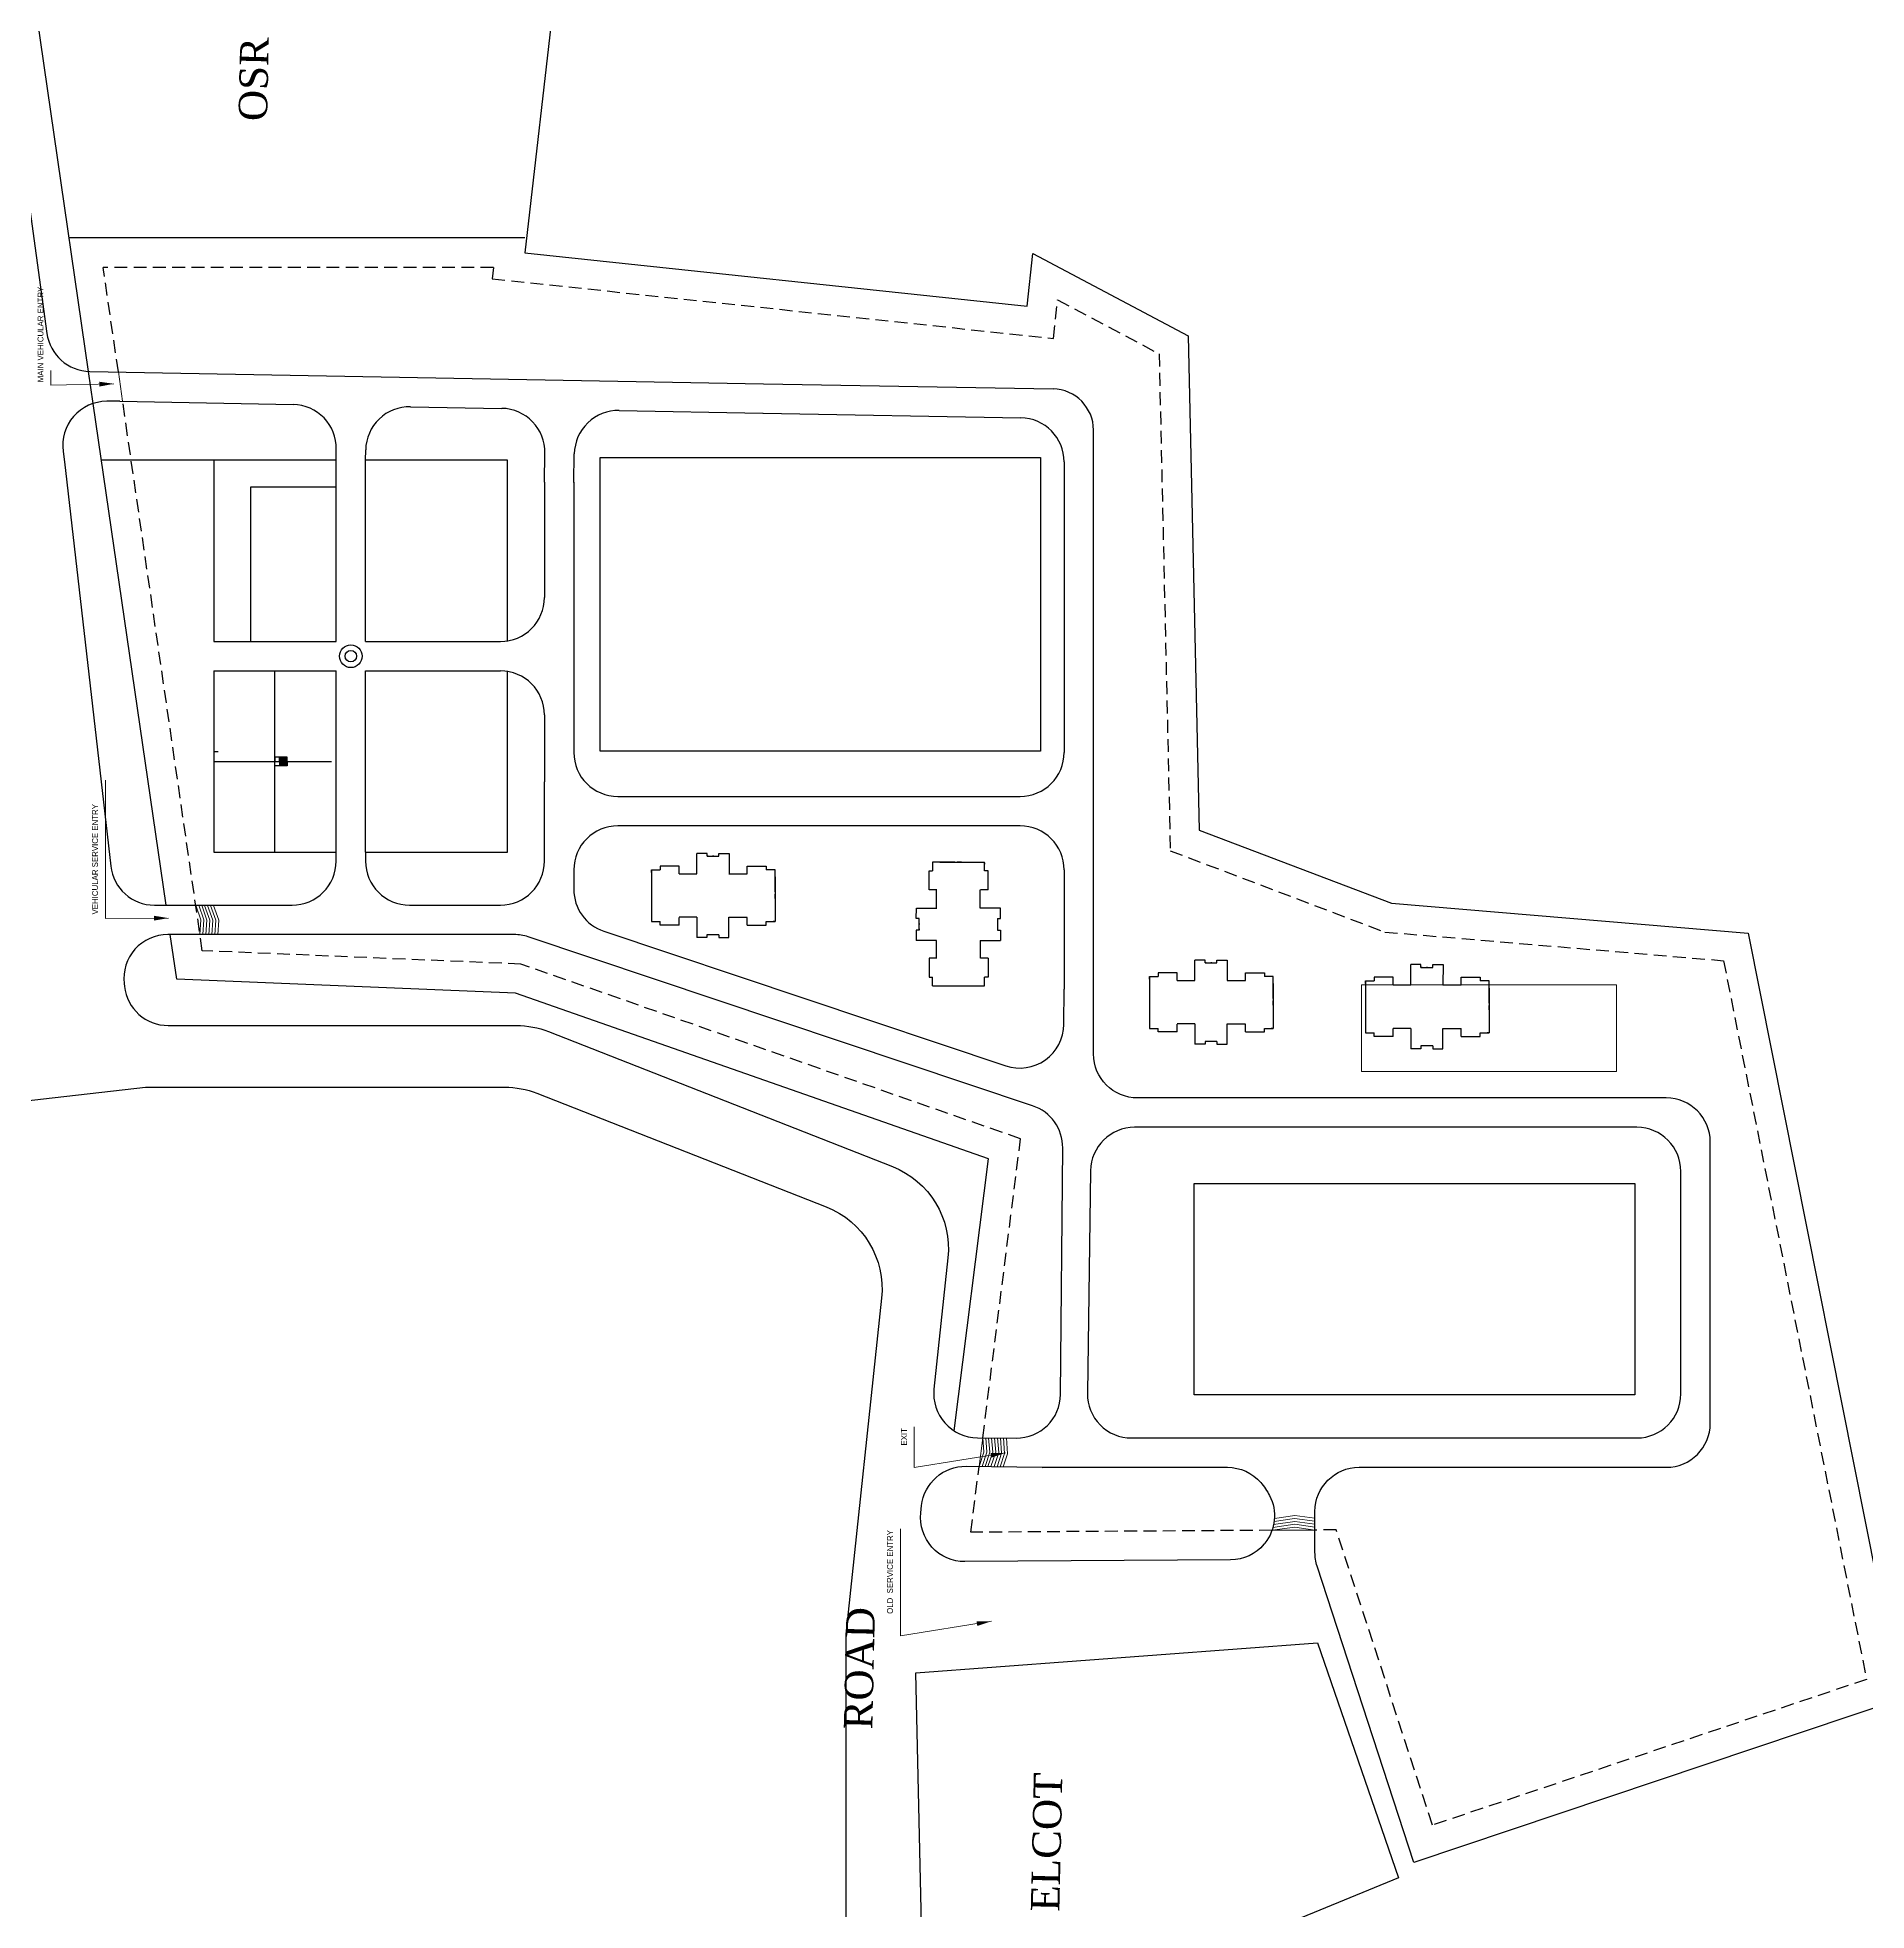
# Model space of a CAD drawing. Header units: metres. Extents: x -13 to 19722, y -15306 to 10704.
# Drawn here: x 17084 to 17707, y -4033 to -3395 of the extents above; entities that cross this region are included whole.
import ezdxf

# ---------------------------------------------------------------- set-up
doc = ezdxf.new("R2010")
doc.units = ezdxf.units.M
doc.header["$LTSCALE"] = 35
doc.header["$MEASUREMENT"] = 0
doc.linetypes.add('HIDDEN2', pattern=[0.1875, 0.125, -0.0625])
doc.layers.get('0').update_dxf_attribs({"linetype": 'CONTINUOUS'})
for name, color, linetype in [('brop', 252, 'CONTINUOUS'), ('hidden 1', 154, 'HIDDEN2'), ('wall', 30, 'CONTINUOUS')]:
    doc.layers.add(name, color=color, linetype=linetype)
doc.layers.add('LEADER TEXT', color=146, linetype='CONTINUOUS', lineweight=20)
doc.styles.add('EURO', font='eurr____.ttf')
doc.styles.get("Standard").update_dxf_attribs({"font": 'times.ttf', "height": 8})
doc.dimstyles.new('Copy of S1', dxfattribs={"dimtxt": 6, "dimasz": 5, "dimexe": 4.001, "dimexo": 0.3, "dimgap": 2.5, "dimtad": 1, "dimdec": 0, "dimzin": 0, "dimdsep": 46, "dimlunit": 3, "dimtxsty": 'EURO', "dimblk": 'ARCHTICK', "dimcen": 0.09, "dimclrd": 166, "dimclre": 256, "dimclrt": 152, "dimadec": 0, "dimazin": 0, "dimtfac": 1, "dimtdec": 0, "dimtofl": 0, "dimtmove": 0, "dimatfit": 3, "dimfxl": 1, "dimfxlon": 1, "dimtolj": 1, "dimtzin": 0, "dimlwd": -1, "dimlwe": -1, "dimarcsym": 0})

# ---------------------------------------------------------------- blocks, each defined once
blk = doc.blocks.new('_ArchTick')
at = {"color": 0, "linetype": 'ByBlock', "const_width": 0.15}
blk.add_lwpolyline([(-0.5, -0.5), (0.5, 0.5)], dxfattribs=at)

msp = doc.modelspace()

# ---------------------------------------------------------------- linework, layer by layer
at = {"ltscale": 5}
for p, q in [((17103.24058, -3519.81313), (17101.6568, -3508.89427)), ((17185.93327, -3539.12728), (17106.0421, -3539.12728)), ((17185.93327, -3539.12728), (17186.00083, -3535.45475)), ((17195.93327, -3539.12728), (17195.99745, -3535.63863)), ((17275.79951, -3638.17054), (17275.79951, -3538.17054)), ((17275.79951, -3538.17054), (17425.79951, -3538.17054)), ((17425.79951, -3538.17054), (17425.79951, -3638.17054)), ((17256.85712, -3546.57858), (17256.85712, -3585.87728)), ((17165.11639, -3672.62728), (17165.11639, -3610.87728)), ((17144.29951, -3638.33508), (17145.80949, -3638.29806)), ((17166.61639, -3640.25228), (17165.11639, -3640.25228)), ((17165.11639, -3640.25228), (17165.11639, -3641.75228)), ((17166.61639, -3641.75228), (17166.61639, -3640.25228)), ((17169.31639, -3640.25228), (17166.61639, -3640.25228)), ((17166.91639, -3641.75228), (17166.91639, -3640.25228)), ((17167.21639, -3641.75228), (17167.21639, -3640.25228)), ((17167.51639, -3641.75228), (17167.51639, -3640.25228)), ((17167.81639, -3641.75228), (17167.81639, -3640.25228)), ((17168.11639, -3641.75228), (17168.11639, -3640.25228)), ((17168.41639, -3641.75228), (17168.41639, -3640.25228)), ((17168.71639, -3641.75228), (17168.71639, -3640.25228)), ((17169.01639, -3641.75228), (17169.01639, -3640.25228)), ((17169.01639, -3641.75228), (17169.01639, -3640.25228)), ((17169.31639, -3641.75228), (17169.31639, -3640.25228)), ((17425.79951, -3638.17054), (17275.79951, -3638.17054)), ((17144.29951, -3641.75228), (17184.30592, -3641.75228)), ((17165.11639, -3643.25228), (17165.11639, -3641.75228)), ((17166.61639, -3643.25228), (17165.11639, -3643.25228)), ((17166.61639, -3641.75228), (17166.61639, -3643.25228)), ((17169.31639, -3643.25228), (17166.61639, -3643.25228)), ((17166.91639, -3641.75228), (17166.91639, -3643.25228)), ((17167.21639, -3641.75228), (17167.21639, -3643.25228)), ((17167.51639, -3641.75228), (17167.51639, -3643.25228)), ((17167.81639, -3641.75228), (17167.81639, -3643.25228)), ((17168.11639, -3641.75228), (17168.11639, -3643.25228)), ((17168.41639, -3641.75228), (17168.41639, -3643.25228)), ((17168.71639, -3641.75228), (17168.71639, -3643.25228)), ((17169.01639, -3641.75228), (17169.01639, -3643.25228)), ((17169.01639, -3641.75228), (17169.01639, -3643.25228)), ((17169.31639, -3641.75228), (17169.31639, -3643.25228)), ((17195.93327, -3672.62728), (17244.29951, -3672.62728)), ((17478.07803, -3785.40898), (17628.07803, -3785.40898)), ((17478.07803, -3857.36854), (17478.07803, -3785.40898)), ((17628.07803, -3785.40898), (17628.07803, -3857.36854)), ((17628.07803, -3857.36854), (17478.07803, -3857.36854))]:
    msp.add_line(p, q, dxfattribs=at)
msp.add_lwpolyline([(17185.93327, -3600.87725), (17185.93327, -3548.31482), (17156.80289, -3548.31482), (17156.80289, -3600.87725)], close=True, dxfattribs=at)
for radius in [3.86655, 1.93327]:
    msp.add_circle((17190.93327, -3605.87728), radius, dxfattribs=at)
for centre, start, end in [((17171.00337, -3535.17887, 0), 358.94617556, 88.94617556), ((17210.99491, -3535.91451, 0), 88.94617556, 178.94617556)]:
    msp.add_arc(centre, 15, start, end)
for centre, start, end in [((17241.85712, -3585.87728), 270, 0), ((17241.85627, -3625.87728), 0, 90)]:
    msp.add_arc(centre, 15, start, end, dxfattribs=at)
at = {"layer": 'brop'}
for p, q in [((17331.45557, -3513.12613), (17430.05778, -3514.891)), ((17112.26068, -3519.09578), (17171.27924, -3520.18141)), ((17211.27079, -3520.91705), (17242.31611, -3521.48812)), ((17282.30935, -3522.22378), (17331.27364, -3523.12447)), ((17331.27661, -3523.12453), (17419.07568, -3524.69603)), ((17256.85712, -3546.57858), (17257.0377, -3536.76146)), ((17266.85543, -3546.7625), (17267.03601, -3536.94537)), ((17433.80724, -3539.69363), (17433.80724, -3638.62728)), ((17266.85627, -3546.67054), (17266.85627, -3638.62728)), ((17256.85627, -3625.87728), (17256.85627, -3648.62728)), ((17281.85627, -3653.62728), (17418.80724, -3653.62728)), ((17433.80724, -3678.62728), (17433.80724, -3719.29562))]:
    msp.add_line(p, q, dxfattribs=at)
for points in [[(17054.36385, -3170.46431), (17054.36385, -3209.83879), (17073.22178, -3392.23994), (17087.44962, -3495.9473, 0.369585892), (17102.03455, -3508.90598), (17331.45756, -3513.12616)], [(17101.6568, -3508.89427), (17075.97018, -3331.80623), (17131.35869, -3318.94395), (17199.90556, -3378.2009), (17260.29941, -3380.30175), (17250.14851, -3468.48599), (17421.24422, -3486.6735), (17423.14439, -3468.79799), (17476.00567, -3496.79873), (17479.79052, -3665.13471), (17545.24018, -3689.94152), (17666.65158, -3700.21565), (17718.53456, -3960.94299), (17552.8269, -4016.56417), (17519.94978, -3915.66541, -0.078911646), (17519.21176, -3911.01825), (17519.21176, -3897.04751, -0.414213562), (17534.21176, -3882.04751), (17638.79951, -3882.04751)], [(17112.26068, -3519.09578), (17107.8238, -3519.09578, 0.454734746), (17092.963, -3536.13456), (17093.4487, -3539.67482), (17109.16898, -3677.34755, 0.381292239), (17124.07214, -3690.64582), (17170.93327, -3690.64582, 0.414213562), (17185.93327, -3675.64582), (17185.93327, -3672.62728)], [(17653.79951, -3867.04751), (17653.79951, -3771.28345, 0.414213562), (17638.79951, -3756.28345), (17458.80724, -3756.28345, -0.414213562), (17443.80724, -3741.28345), (17443.80724, -3528.88875)], [(17195.93327, -3672.62728), (17195.93327, -3675.64582, 0.414213562), (17210.93327, -3690.64582), (17241.85627, -3690.64582, 0.414213562), (17256.85627, -3675.64582), (17256.85627, -3648.62728)], [(17418.80724, -3663.62728), (17281.85627, -3663.62728, 0.414213562), (17266.85627, -3678.62728), (17266.85627, -3685.28838, 0.322447956), (17277.09354, -3699.51217), (17413.93868, -3745.3338, 0.509538827), (17433.70082, -3731.24361), (17433.80724, -3719.29562)], [(17246.54001, -3700.64582), (17128.63958, -3700.64582, 0.447919523), (17113.73642, -3717.34755), (17113.84767, -3718.32183, 0.381292239), (17128.75083, -3731.6201), (17247.30837, -3731.6201, -0.093810616), (17258.27275, -3733.69551), (17375.36371, -3779.67038, -0.337614796), (17394.23176, -3810.76146), (17389.49499, -3855.38791, 0.442870295), (17404.2776, -3871.97056), (17417.44571, -3872.08785, 0.414213562), (17432.57872, -3857.22205), (17433.32621, -3773.30101, 0.324907955), (17423.08954, -3758.94362), (17251.30275, -3701.42202)], [(17012.72458, -3764.99216), (17121.07469, -3752.6201), (17243.33335, -3752.6201, -0.093810616), (17254.29772, -3754.69551), (17352.7918, -3793.36845, -0.337614796), (17371.65984, -3824.45953), (17359.51793, -3938.85187), (17359.42583, -4088.57277, -0.210913974), (17356.15919, -4095.95998), (17345.2041, -4105.93711, 0.253524906), (17335.79258, -4132.92901), (17373.38804, -4364.28984)], [(17426.35249, -3882.04751), (17489.43099, -3882.04751, -0.216785949), (17500.73902, -3887.19213, -0.060231174), (17503.76231, -3891.64416, -0.295460234), (17502.16151, -3907.86968, -0.006685499), (17501.85437, -3908.24466, -0.219610922), (17490.47476, -3913.58503), (17400.02884, -3914.16601, -0.44746237), (17385.01628, -3897.58307), (17385.28044, -3895.09434, -0.387647338), (17400.40964, -3881.67909), (17426.35249, -3882.04751, 0.007100116), (17426.77847, -3882.04751, -0.007100116)]]:
    msp.add_lwpolyline(points, format="xyb", dxfattribs=at)
msp.add_lwpolyline([(17628.79951, -3766.28345), (17457.78646, -3766.28345, 0.41006057), (17442.78797, -3781.07045), (17441.71205, -3856.83452, 0.418378786), (17456.71053, -3872.04751), (17628.79951, -3872.04751, 0.414213562), (17643.79951, -3857.04751), (17643.79951, -3781.28345, 0.414213562)], format="xyb", close=True, dxfattribs=at)
for centre, radius, start, end in [((17429.80724, -3528.88875), 14, 0, 88.97457988), ((17242.04024, -3536.48558, 0), 15, 358.94617556, 88.94617556), ((17282.03347, -3537.22125, 0), 15, 88.94617556, 178.94617556), ((17418.80724, -3539.69363), 15, 0, 88.97457988), ((17281.85627, -3638.62728), 15, 180, 270), ((17418.80724, -3638.62728), 15, 270, 0), ((17418.80724, -3678.62728), 15, 0, 90), ((17246.54001, -3715.64582), 15, 71.48724139, 90), ((17638.79951, -3867.04751), 15, 270, 0)]:
    msp.add_arc(centre, radius, start, end, dxfattribs=at)
at = {"layer": 'hidden 1'}
msp.add_line((17239.50693, -3473.48599), (17106.62548, -3473.48599), dxfattribs=at)
for points in [[(17111.79093, -3509.09747), (17106.62548, -3473.48599)], [(17239.50693, -3473.48599), (17239.06057, -3477.36368), (17430.13115, -3497.67452), (17431.52587, -3484.55397), (17466.14008, -3502.88919), (17469.94453, -3672.09706), (17543.00359, -3699.78799), (17658.31213, -3709.54568), (17707.00927, -3954.26325), (17559.20924, -4003.87358), (17526.45558, -3903.3537), (17519.21176, -3903.40023)], [(17406.09188, -3871.98672), (17418.97419, -3770.22647), (17248.86448, -3710.70218), (17140.3741, -3706.15487), (17113.24118, -3519.09578)], [(17504.58285, -3903.4942), (17402.0198, -3904.15301), (17404.85688, -3881.74225)]]:
    msp.add_lwpolyline(points, dxfattribs=at)
at = {"layer": 'LEADER TEXT', "ltscale": 5}
for p, q in [((17113.24118, -3519.09578), (17111.79093, -3509.09747)), ((17139.86059, -3695.64826), (17138.12452, -3690.64582)), ((17140.87678, -3695.67741), (17139.14072, -3690.67497)), ((17141.8904, -3695.69911), (17140.15433, -3690.69667)), ((17142.90534, -3695.72999), (17141.16927, -3690.72754)), ((17143.91851, -3695.74862), (17142.18244, -3690.74618)), ((17144.93123, -3695.7642), (17143.19516, -3690.76176)), ((17145.94485, -3695.7859), (17144.20878, -3690.78345)), ((17139.57477, -3700.64412), (17139.86059, -3695.64826)), ((17140.58753, -3700.68079), (17140.8742, -3695.66996)), ((17141.60199, -3700.68752), (17141.88781, -3695.69165)), ((17142.61561, -3700.70922), (17142.90142, -3695.71335)), ((17143.62922, -3700.73091), (17143.91503, -3695.73505)), ((17144.64283, -3700.75261), (17144.92865, -3695.75675)), ((17145.65644, -3700.77431), (17145.94226, -3695.77844)), ((17535.07844, -3747.3166), (17535.07844, -3717.80411)), ((17621.90995, -3717.80411), (17535.07844, -3717.80411)), ((17621.90995, -3747.3166), (17621.90995, -3717.80411)), ((17535.07844, -3747.3166), (17621.90995, -3747.3166)), ((17404.85688, -3881.74225), (17406.09188, -3871.98672)), ((17406.48089, -3876.87611), (17404.85688, -3881.74225)), ((17407.4874, -3876.88774), (17405.86305, -3881.75654)), ((17406.48089, -3876.87611), (17406.09188, -3871.98672)), ((17408.49391, -3876.89937), (17406.86923, -3881.77083)), ((17407.4874, -3876.88774), (17407.09873, -3871.99569)), ((17409.50042, -3876.911), (17407.8754, -3881.78512)), ((17408.49391, -3876.89937), (17408.10557, -3872.00466)), ((17410.50693, -3876.92263), (17408.88157, -3881.7994)), ((17409.50042, -3876.911), (17409.11242, -3872.01362)), ((17411.51983, -3877.04618), (17409.93068, -3881.8143)), ((17410.50693, -3876.92263), (17410.11926, -3872.02259)), ((17412.53272, -3877.16973), (17410.97979, -3881.8292)), ((17411.51983, -3877.04618), (17411.1231, -3872.03153)), ((17413.54562, -3877.29328), (17412.02891, -3881.8441)), ((17412.53272, -3877.16973), (17412.12693, -3872.04048)), ((17414.55852, -3877.41683), (17413.07802, -3881.859)), ((17413.54562, -3877.29328), (17413.13076, -3872.04942)), ((17414.55852, -3877.41683), (17414.13459, -3872.05836)), ((17504.58285, -3903.4942), (17512.33119, -3902.44441)), ((17504.89607, -3902.49217), (17512.32477, -3901.44443)), ((17505.13443, -3901.49062), (17512.31834, -3900.44445)), ((17505.30161, -3900.48952), (17512.29308, -3899.44459)), ((17505.40011, -3899.48887), (17512.3055, -3898.44449)), ((17519.17365, -3900.40041), (17512.29308, -3899.44459)), ((17519.18606, -3899.40031), (17512.3055, -3898.44449)), ((17519.19891, -3901.40027), (17512.31834, -3900.44445)), ((17519.20533, -3902.40025), (17512.32477, -3901.44443)), ((17519.21176, -3903.40023), (17512.33119, -3902.44441)), ((17504.58285, -3903.4942), (17519.21176, -3903.40023))]:
    msp.add_line(p, q, dxfattribs=at)
at = {"layer": 'wall'}
for p, q in [((17250.14851, -3463.48599), (17095.07033, -3463.48599)), ((17308.74285, -3679.9284), (17308.75194, -3672.99841)), ((17312.21194, -3673.00295), (17308.75194, -3672.99841)), ((17312.21063, -3674.00295), (17312.21194, -3673.00295)), ((17316.25063, -3674.00825), (17316.25194, -3673.00825)), ((17316.25194, -3673.00825), (17319.71194, -3673.01279)), ((17319.71194, -3673.01279), (17319.70284, -3679.94279)), ((17293.26693, -3678.56919), (17296.26032, -3678.56723)), ((17293.26693, -3678.56919), (17293.2773, -3694.3842)), ((17293.26754, -3679.49597), (17293.26693, -3678.56919)), ((17295.62847, -3678.56765), (17296.26032, -3678.56723)), ((17302.72612, -3677.33299), (17296.25951, -3677.33723)), ((17296.25951, -3677.33723), (17296.26032, -3678.56723)), ((17302.72786, -3679.99299), (17302.72612, -3677.33299)), ((17308.74285, -3679.9284), (17308.74454, -3678.64376)), ((17312.631, -3674.0035), (17312.21063, -3674.00295)), ((17312.21063, -3674.00295), (17316.25063, -3674.00825)), ((17314.48063, -3674.00593), (17314.13099, -3674.00547)), ((17325.93569, -3679.99423), (17325.93743, -3677.33423)), ((17325.93743, -3677.33423), (17332.40404, -3677.33847)), ((17332.40404, -3677.33847), (17332.40323, -3678.56847)), ((17335.39662, -3678.57043), (17332.40323, -3678.56847)), ((17333.03508, -3678.56888), (17332.40323, -3678.56847)), ((17335.39165, -3686.148), (17335.39662, -3678.57043)), ((17387.80569, -3685.44396), (17387.80993, -3678.97735)), ((17387.80993, -3678.97735), (17389.03993, -3678.97815)), ((17389.04189, -3675.98476), (17389.03993, -3678.97815)), ((17389.04034, -3678.34631), (17389.03993, -3678.97815)), ((17396.61946, -3675.98974), (17389.04189, -3675.98476)), ((17391.46858, -3675.98636), (17396.61945, -3675.98974)), ((17396.61946, -3675.98974), (17405.22986, -3675.99538)), ((17398.86749, -3675.99121), (17397.36945, -3675.99023)), ((17399.61749, -3675.9917), (17400.59314, -3675.99234)), ((17405.22986, -3675.99538), (17406.73189, -3675.99637)), ((17407.95992, -3678.99057), (17406.72992, -3678.98976)), ((17406.73174, -3676.22637), (17406.73144, -3676.67946)), ((17407.95569, -3685.45056), (17407.95992, -3678.99057)), ((17302.73755, -3679.9284), (17308.73755, -3679.9284)), ((17319.69755, -3679.9284), (17325.93733, -3679.9284)), ((17335.39165, -3686.148), (17335.38601, -3694.7584)), ((17335.39503, -3680.99712), (17335.39165, -3686.14799)), ((17390.46569, -3685.4457), (17387.80569, -3685.44396)), ((17390.39986, -3691.68384), (17390.39986, -3685.44406)), ((17405.22986, -3691.68384), (17405.22986, -3685.45384)), ((17407.95568, -3685.45717), (17405.29568, -3685.45543)), ((17293.27387, -3689.1448), (17293.27451, -3690.12044)), ((17335.38969, -3689.14603), (17335.38905, -3690.12168)), ((17335.39018, -3688.39603), (17335.39116, -3686.89799)), ((17383.47971, -3695.12945), (17383.48425, -3691.66945)), ((17383.48425, -3691.66945), (17390.41425, -3691.67855)), ((17406.42986, -3691.68384), (17405.22986, -3691.68384)), ((17412.15986, -3691.68384), (17406.42986, -3691.68384)), ((17411.15986, -3691.68384), (17406.42986, -3691.68384)), ((17412.15986, -3695.14384), (17412.15986, -3691.68384)), ((17293.2773, -3694.3842), (17293.27853, -3696.25919)), ((17293.28517, -3696.25919), (17296.27192, -3696.25723)), ((17296.27273, -3697.48723), (17296.27192, -3696.25723)), ((17302.73273, -3697.48299), (17296.27273, -3697.48723)), ((17308.73755, -3694.7584), (17302.73755, -3694.7584)), ((17302.73934, -3697.48298), (17302.73759, -3694.82299)), ((17308.73755, -3694.7584), (17308.73755, -3701.6884)), ((17319.69755, -3694.7584), (17325.92755, -3694.7584)), ((17319.69755, -3695.9584), (17319.69755, -3694.7584)), ((17319.69755, -3701.6884), (17319.69755, -3695.9584)), ((17319.69755, -3700.6884), (17319.69755, -3695.9584)), ((17325.92421, -3697.48422), (17325.92596, -3694.82422)), ((17325.93082, -3697.48423), (17332.39082, -3697.48846)), ((17332.39082, -3697.48846), (17332.39163, -3696.25846)), ((17335.15502, -3696.26028), (17334.70193, -3696.25998)), ((17335.38601, -3694.7584), (17335.38502, -3696.26043)), ((17384.47971, -3695.13076), (17383.47971, -3695.12945)), ((17384.47441, -3699.17076), (17384.47971, -3695.13076)), ((17384.47496, -3698.75039), (17384.47441, -3699.17076)), ((17384.47739, -3696.90076), (17384.47693, -3697.25039)), ((17411.15986, -3695.14384), (17411.15986, -3699.18384)), ((17411.15986, -3695.14384), (17412.15986, -3695.14384)), ((17411.15986, -3696.91384), (17411.15986, -3697.26347)), ((17411.15986, -3698.76347), (17411.15986, -3699.18399)), ((17312.19755, -3701.6884), (17308.73755, -3701.6884)), ((17312.61792, -3700.6884), (17312.1974, -3700.6884)), ((17312.19755, -3700.6884), (17312.19755, -3701.6884)), ((17316.23755, -3700.6884), (17312.19755, -3700.6884)), ((17314.46755, -3700.6884), (17314.11792, -3700.6884)), ((17316.23755, -3700.6884), (17316.23755, -3701.6884)), ((17316.23755, -3701.6884), (17319.69755, -3701.6884)), ((17383.47441, -3699.16945), (17383.46987, -3702.62944)), ((17390.39986, -3702.63854), (17383.46987, -3702.62944)), ((17384.47441, -3699.17076), (17383.47441, -3699.16945)), ((17390.39986, -3702.63854), (17389.11522, -3702.63685)), ((17390.39986, -3708.64384), (17390.39986, -3702.64384)), ((17405.22986, -3702.64384), (17405.22986, -3708.64384)), ((17405.22986, -3702.64384), (17412.15986, -3702.64384)), ((17411.15986, -3699.18384), (17412.15986, -3699.18384)), ((17412.15986, -3699.18384), (17412.15986, -3702.64384)), ((17390.46445, -3708.65353), (17387.80445, -3708.65527)), ((17387.80445, -3708.65527), (17387.80869, -3715.12188)), ((17407.95444, -3708.64205), (17405.29444, -3708.6438)), ((17407.95445, -3708.64866), (17407.95869, -3715.10866)), ((17478.33089, -3716.25035), (17478.33998, -3709.32035)), ((17481.79998, -3709.32489), (17478.33998, -3709.32035)), ((17481.79867, -3710.32489), (17481.79998, -3709.32489)), ((17482.21903, -3710.32544), (17481.79867, -3710.32489)), ((17481.79867, -3710.32489), (17485.83866, -3710.33019)), ((17484.06866, -3710.32787), (17483.71903, -3710.32741)), ((17485.83866, -3710.33019), (17485.83998, -3709.33019)), ((17485.83998, -3709.33019), (17489.29997, -3709.33474)), ((17489.29997, -3709.33474), (17489.29088, -3716.26473)), ((17551.84042, -3717.79202), (17551.84952, -3710.86202)), ((17555.30952, -3710.86657), (17551.84952, -3710.86202)), ((17555.3082, -3711.86656), (17555.30952, -3710.86657)), ((17559.3482, -3711.87187), (17559.34951, -3710.87187)), ((17559.34951, -3710.87187), (17562.80951, -3710.87641)), ((17562.80951, -3710.87641), (17562.80041, -3717.8064)), ((17387.80869, -3715.12188), (17389.03869, -3715.12107)), ((17389.04065, -3718.11446), (17389.03869, -3715.12107)), ((17389.0391, -3715.75292), (17389.03869, -3715.12107)), ((17407.95869, -3715.10866), (17406.72869, -3715.10947)), ((17406.73065, -3718.09622), (17406.72869, -3715.10947)), ((17462.85496, -3714.89114), (17465.84835, -3714.88917)), ((17462.85496, -3714.89114), (17462.86534, -3730.70614)), ((17462.85557, -3715.81791), (17462.85496, -3714.89114)), ((17465.21651, -3714.88959), (17465.84835, -3714.88917)), ((17472.31416, -3713.65493), (17465.84755, -3713.65917)), ((17465.84755, -3713.65917), (17465.84835, -3714.88917)), ((17472.3159, -3716.31493), (17472.31416, -3713.65493)), ((17472.32559, -3716.25034), (17478.32559, -3716.25034)), ((17478.33089, -3716.25035), (17478.33257, -3714.96571)), ((17489.28559, -3716.25034), (17495.52537, -3716.25034)), ((17495.52373, -3716.31617), (17495.52547, -3713.65617)), ((17495.52547, -3713.65617), (17501.99208, -3713.66041)), ((17501.99208, -3713.66041), (17501.99127, -3714.89041)), ((17504.98466, -3714.89238), (17501.99127, -3714.89041)), ((17502.62312, -3714.89083), (17501.99127, -3714.89041)), ((17504.97969, -3722.46994), (17504.98466, -3714.89238)), ((17504.98307, -3717.31907), (17504.97969, -3722.46993)), ((17536.3645, -3716.43281), (17539.35789, -3716.43085)), ((17536.3645, -3716.43281), (17536.37488, -3732.24781)), ((17536.36511, -3717.35958), (17536.3645, -3716.43281)), ((17538.72604, -3716.43126), (17539.35789, -3716.43085)), ((17545.82369, -3715.19661), (17539.35708, -3715.20085)), ((17539.35708, -3715.20085), (17539.35789, -3716.43085)), ((17545.82544, -3717.85661), (17545.82369, -3715.19661)), ((17545.83512, -3717.79201), (17551.83512, -3717.79201)), ((17551.84042, -3717.79202), (17551.84211, -3716.50738)), ((17555.72857, -3711.86712), (17555.3082, -3711.86656)), ((17555.3082, -3711.86656), (17559.3482, -3711.87187)), ((17557.5782, -3711.86954), (17557.22857, -3711.86909)), ((17562.79512, -3717.79201), (17569.0349, -3717.79201)), ((17569.03326, -3717.85784), (17569.03501, -3715.19784)), ((17569.03501, -3715.19784), (17575.50162, -3715.20208)), ((17575.50162, -3715.20208), (17575.50081, -3716.43208)), ((17578.4942, -3716.43405), (17575.50081, -3716.43208)), ((17576.13265, -3716.4325), (17575.50081, -3716.43208)), ((17578.48923, -3724.01161), (17578.4942, -3716.43405)), ((17389.04065, -3718.11446), (17404.85566, -3718.10409)), ((17404.85566, -3718.10409), (17406.73065, -3718.10286)), ((17504.97969, -3722.46995), (17504.97404, -3731.08034)), ((17504.97822, -3724.71797), (17504.9792, -3723.21993)), ((17578.48923, -3724.01162), (17578.48358, -3732.62201)), ((17578.49261, -3718.86074), (17578.48923, -3724.01161)), ((17462.8619, -3725.46674), (17462.86254, -3726.44238)), ((17462.86534, -3730.70614), (17462.86657, -3732.58113)), ((17504.97772, -3725.46798), (17504.97708, -3726.44362)), ((17536.37144, -3727.00841), (17536.37208, -3727.98406)), ((17578.48726, -3727.00965), (17578.48662, -3727.98529)), ((17578.48775, -3726.25965), (17578.48874, -3724.76161)), ((17462.8732, -3732.58113), (17465.85996, -3732.57917)), ((17465.86077, -3733.80917), (17465.85996, -3732.57917)), ((17472.32077, -3733.80493), (17465.86077, -3733.80917)), ((17478.32559, -3731.08034), (17472.32559, -3731.08034)), ((17472.32737, -3733.80493), (17472.32563, -3731.14493)), ((17478.32559, -3731.08034), (17478.32559, -3738.01034)), ((17482.20595, -3737.01034), (17481.78544, -3737.01034)), ((17481.78559, -3737.01034), (17481.78559, -3738.01034)), ((17485.82559, -3737.01034), (17481.78559, -3737.01034)), ((17484.05559, -3737.01034), (17483.70595, -3737.01034)), ((17485.82559, -3737.01034), (17485.82559, -3738.01034)), ((17489.28559, -3731.08034), (17495.51559, -3731.08034)), ((17489.28559, -3732.28034), (17489.28559, -3731.08034)), ((17489.28559, -3738.01034), (17489.28559, -3732.28034)), ((17489.28559, -3737.01034), (17489.28559, -3732.28034)), ((17495.51225, -3733.80617), (17495.514, -3731.14617)), ((17495.51886, -3733.80617), (17501.97886, -3733.81041)), ((17501.97886, -3733.81041), (17501.97967, -3732.58041)), ((17504.74306, -3732.58222), (17504.28996, -3732.58192)), ((17504.97404, -3731.08034), (17504.97306, -3732.58237)), ((17536.37488, -3732.24781), (17536.37611, -3734.12281)), ((17536.38274, -3734.1228), (17539.3695, -3734.12084)), ((17539.3703, -3735.35084), (17539.3695, -3734.12084)), ((17545.8303, -3735.34661), (17539.3703, -3735.35084)), ((17551.83512, -3732.62201), (17545.83512, -3732.62201)), ((17545.83691, -3735.3466), (17545.83517, -3732.6866)), ((17551.83512, -3732.62201), (17551.83512, -3739.55201)), ((17562.79512, -3732.62201), (17569.02512, -3732.62201)), ((17562.79512, -3733.82201), (17562.79512, -3732.62201)), ((17562.79512, -3739.55201), (17562.79512, -3733.82201)), ((17562.79512, -3738.55201), (17562.79512, -3733.82201)), ((17569.02179, -3735.34784), (17569.02353, -3732.68784)), ((17569.0284, -3735.34784), (17575.4884, -3735.35208)), ((17575.4884, -3735.35208), (17575.4892, -3734.12208)), ((17578.25259, -3734.12389), (17577.7995, -3734.1236)), ((17578.48358, -3732.62201), (17578.48259, -3734.12404)), ((17481.78559, -3738.01034), (17478.32559, -3738.01034)), ((17485.82559, -3738.01034), (17489.28559, -3738.01034)), ((17555.29512, -3739.55201), (17551.83512, -3739.55201)), ((17555.71549, -3738.55201), (17555.29497, -3738.55201)), ((17555.29512, -3738.55201), (17555.29512, -3739.55201)), ((17559.33512, -3738.55201), (17555.29512, -3738.55201)), ((17557.56512, -3738.55201), (17557.21549, -3738.55201)), ((17559.33512, -3738.55201), (17559.33512, -3739.55201)), ((17559.33512, -3739.55201), (17562.79512, -3739.55201))]:
    msp.add_line(p, q, dxfattribs=at)
at = {"layer": 'wall', "ltscale": 5}
for p, q in [((17144.29951, -3539.12728), (17144.29951, -3600.87728)), ((17185.93327, -3539.12728), (17144.29951, -3539.12728)), ((17185.93327, -3600.87728), (17185.93327, -3539.12728)), ((17244.29951, -3539.12728), (17195.93327, -3539.12728)), ((17195.93327, -3600.87728), (17195.93327, -3539.12728)), ((17244.29951, -3600.87728), (17244.29951, -3539.12728)), ((17144.29951, -3600.87728), (17185.93327, -3600.87728)), ((17195.93327, -3600.87728), (17241.85712, -3600.87728)), ((17144.29951, -3610.87728), (17185.93327, -3610.87728)), ((17144.29951, -3610.87728), (17144.29951, -3672.62728)), ((17185.93327, -3672.62728), (17185.93327, -3610.87728)), ((17195.93327, -3626.35698), (17195.93327, -3610.87728)), ((17195.93327, -3610.87728), (17241.85627, -3610.87728)), ((17244.29951, -3672.62728), (17244.29951, -3610.87728)), ((17195.93327, -3672.62728), (17195.93327, -3626.35698)), ((17144.29951, -3672.62728), (17185.93327, -3672.62728)), ((17195.93327, -3672.62728), (17244.29951, -3672.62728))]:
    msp.add_line(p, q, dxfattribs=at)
at = {"layer": 'wall', "ltscale": 0.01}
for p, q in [((17396.61946, -3675.98974), (17395.86938, -3675.98875)), ((17406.72992, -3678.98976), (17406.72992, -3676.003)), ((17335.39165, -3686.148), (17335.39264, -3685.39792)), ((17332.39163, -3696.25846), (17335.37839, -3696.25846)), ((17504.97969, -3722.46994), (17504.98068, -3721.71987)), ((17578.48923, -3724.01161), (17578.49021, -3723.26154)), ((17501.97967, -3732.58041), (17504.96643, -3732.58041)), ((17575.4892, -3734.12208), (17578.47596, -3734.12208))]:
    msp.add_line(p, q, dxfattribs=at)
at = {"layer": 'wall'}
for points in [[(17128.01987, -3690.64582), (17103.24058, -3519.81313)], [(17396.31444, -3869.59821), (17408.03763, -3776.99412), (17246.96269, -3720.63125), (17131.6683, -3715.79875), (17129.47037, -3700.64582)], [(17386.41439, -4088.10665), (17383.30597, -3952.00625), (17520.06666, -3941.7488), (17547.66994, -4021.76204), (17386.41439, -4088.10665)]]:
    msp.add_lwpolyline(points, dxfattribs=at)

# ---------------------------------------------------------------- texts
for s, p in [('OSR', (17162.37953, -3423.76091)), ('ROAD', (17368.4869, -3971.34827)), ('ELCOT', (17432.1686, -4033.37419))]:
    msp.add_text(s, height=9.724925, rotation=88.72790625).set_placement(p)
at = {"layer": 'LEADER TEXT', "color": 152, "ltscale": 5, "char_height": 2, "attachment_point": 7, "rotation": 90, "style": 'EURO'}
for s, insert in [('\\A1;\\PMAIN VEHICULAR ENTRY', (17086.29951, -3512.62728)), ('\\A1; VEHICULAR SERVICE ENTRY', (17104.87646, -3694.55127)), ('EXIT', (17380.29951, -3874.62728)), ('OLD  SERVICE ENTRY', (17375.54662, -3931.94663))]:
    msp.add_mtext(s, dxfattribs=dict(at, insert=insert))

# ---------------------------------------------------------------- leaders
at = {"layer": 'LEADER TEXT', "ltscale": 5}
msp.add_leader([(17110.29951, -3513.12728), (17088.79951, -3513.62728), (17088.79951, -3508.62728)], dimstyle='Copy of S1', override={"dimdec": 1, "dimlunit": 2, "dimse1": 1, "dimse2": 1, "dimtdec": 1}, dxfattribs=at)
at = {"layer": 'LEADER TEXT', "color": 152, "ltscale": 5, "annotation_type": 0, "has_hookline": 1, "hookline_direction": 0, "horizontal_direction": (0, 1, 0)}
for points, text_width in [([(17128.87646, -3695.05127), (17107.37646, -3695.12728), (17107.37646, -3690.12728)], 39.56535), ([(17413.79951, -3877.12728), (17382.79951, -3882.12728), (17382.79951, -3877.12728)], 6.32012), ([(17409.04662, -3934.44663), (17378.04662, -3939.44663), (17378.04662, -3934.44663)], 28.93979)]:
    msp.add_leader(points, dimstyle='Copy of S1', override={"dimdec": 1, "dimlunit": 2, "dimse1": 1, "dimse2": 1, "dimtdec": 1}, dxfattribs=dict(at, text_width=text_width))

doc.saveas('drawing.dxf')
